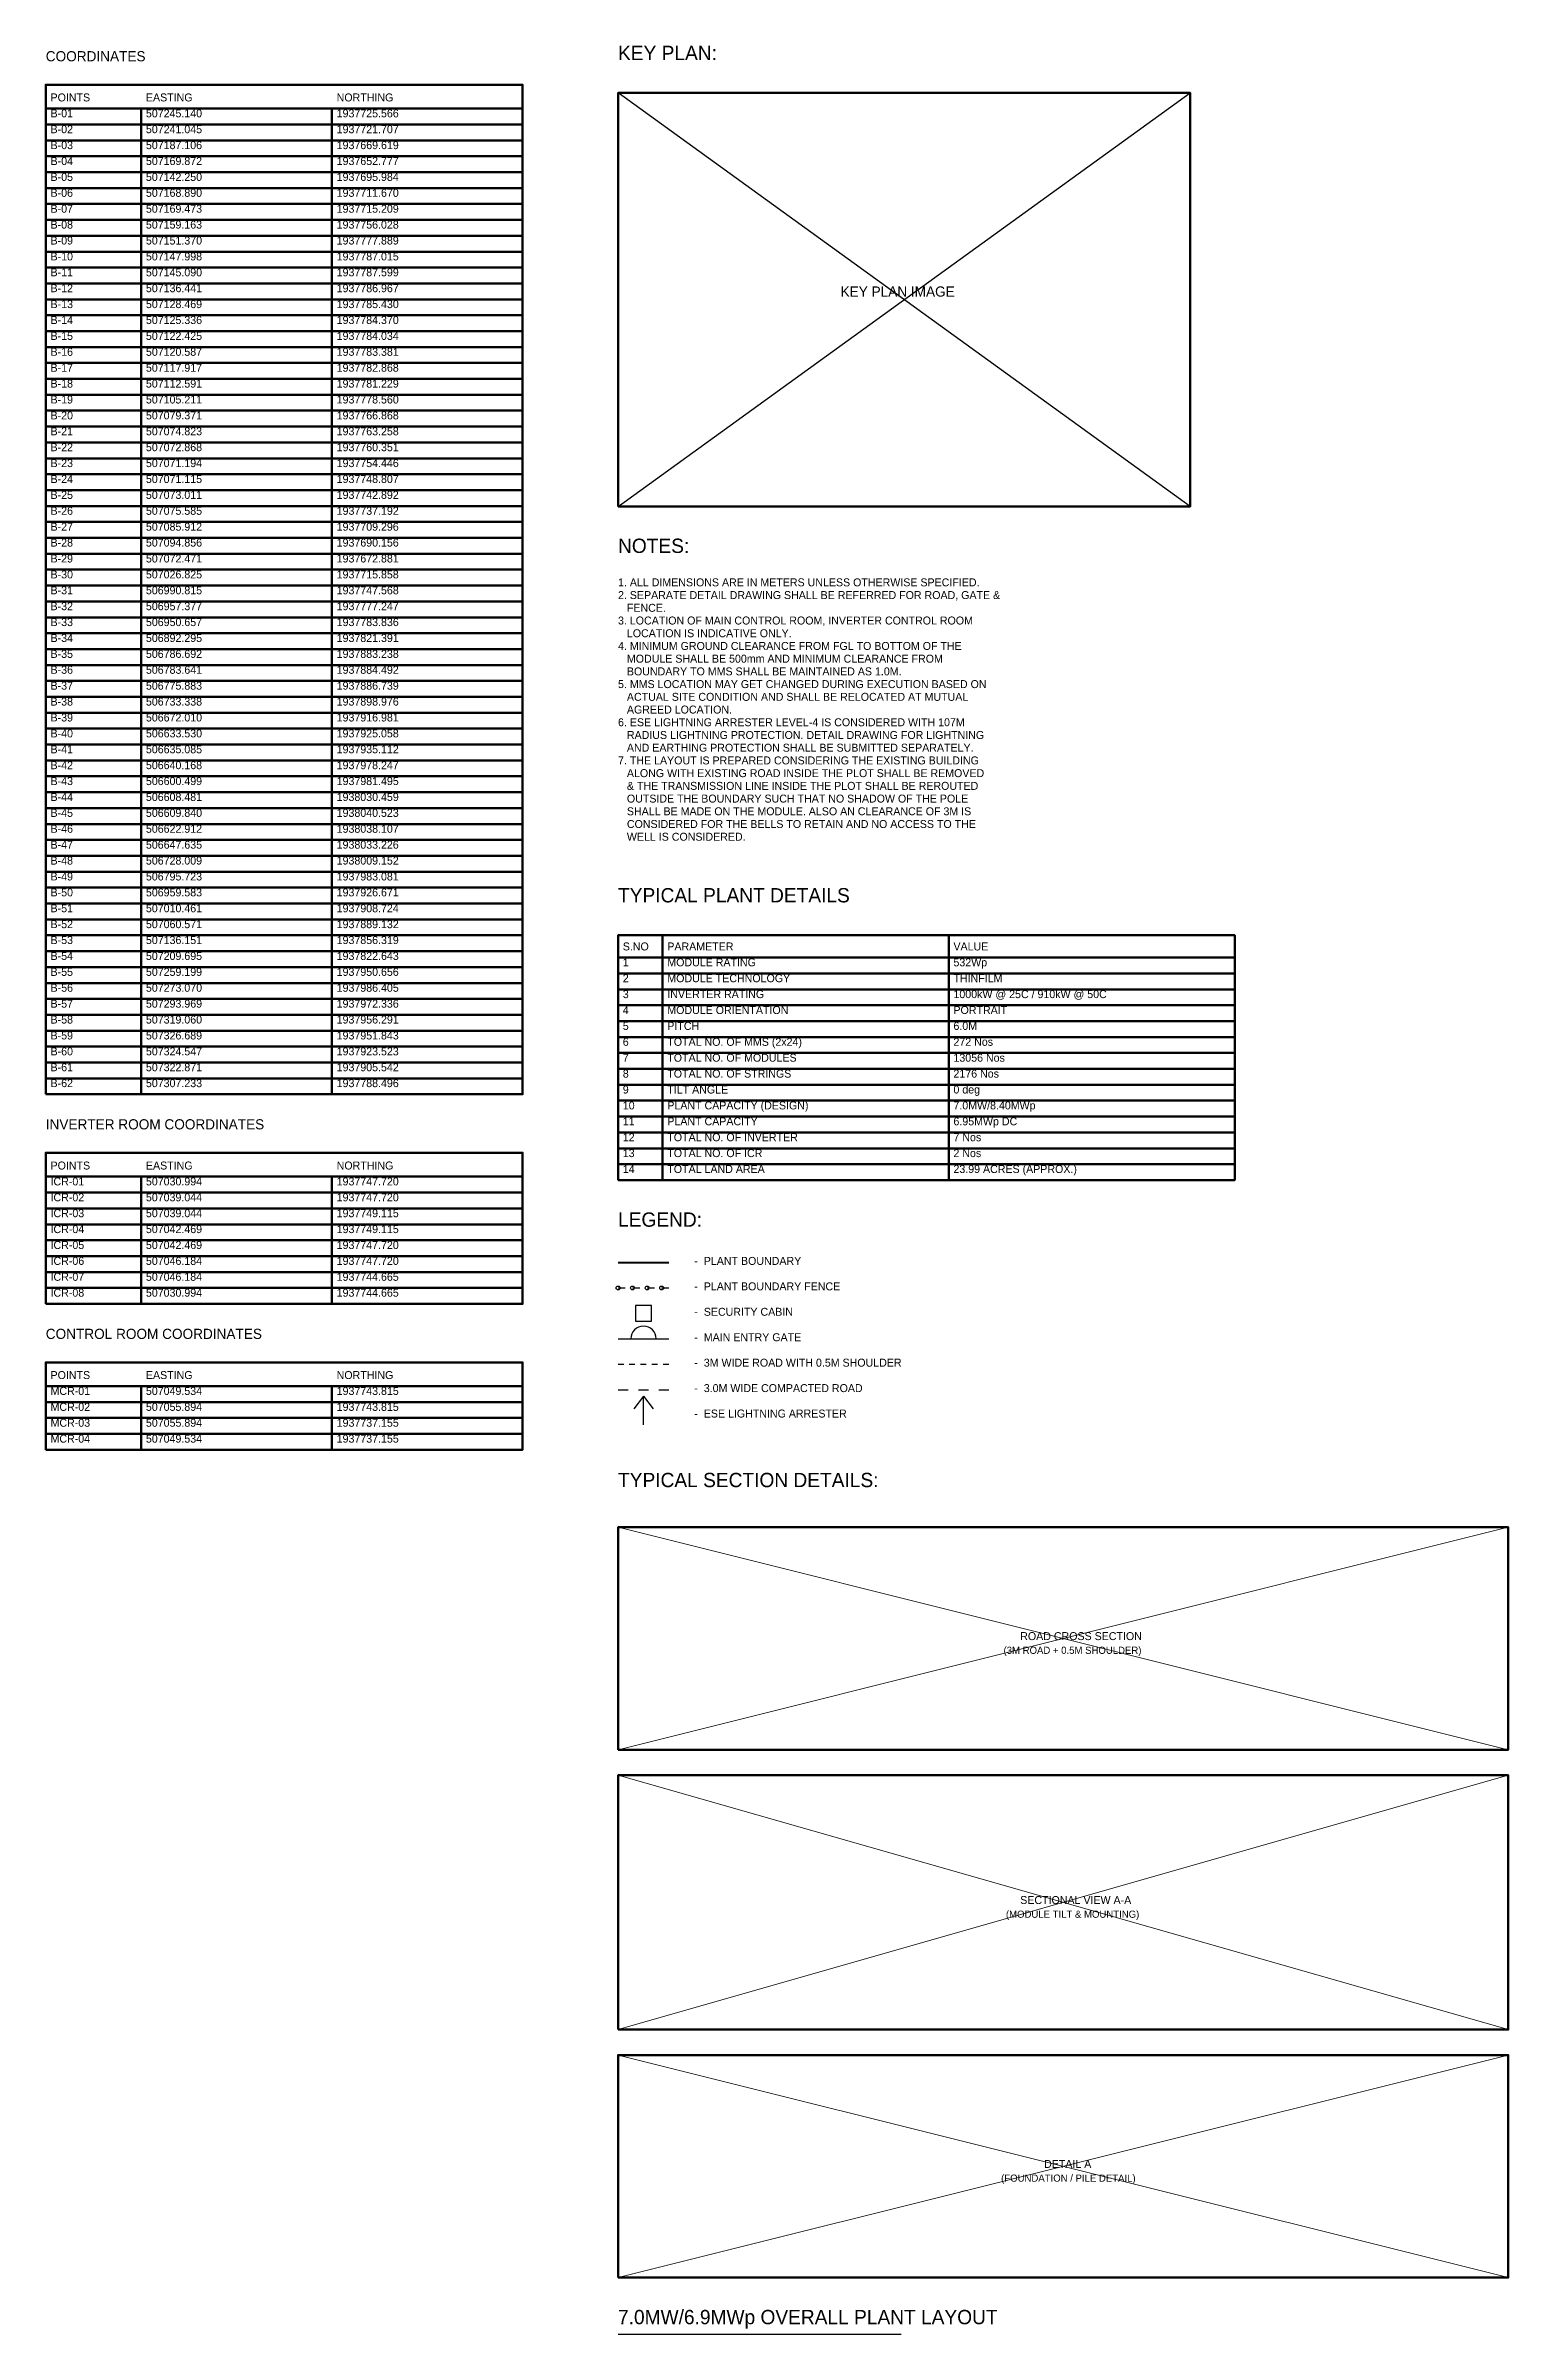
# Model space of a CAD drawing. Header units: metres. Extents: x 506600 to 507847, y 1937327 to 1938046.
# Drawn here: x 507387 to 507847, y 1937327 to 1938046 of the extents above; entities that cross this region are included whole.
import ezdxf
from ezdxf.enums import TextEntityAlignment as Align

# ---------------------------------------------------------------- set-up
doc = ezdxf.new("R2010")
doc.units = ezdxf.units.M
for name, color, linetype in [('BOUNDARY', 7, 'Continuous'), ('ENTRY_GATE', 6, 'Continuous'), ('FENCE', 30, 'Continuous'), ('LIGHTNING_ARRESTER', 3, 'Continuous'), ('ROADS', 2, 'Continuous'), ('SECURITY_CABIN', 4, 'Continuous'), ('SERVICE_ROAD', 1, 'Continuous'), ('TITLE_BLOCK', 7, 'Continuous')]:
    doc.layers.add(name, color=color, linetype=linetype)

msp = doc.modelspace()

# ---------------------------------------------------------------- texts
at = {"layer": 'TITLE_BLOCK'}
for s, height, p in [('COORDINATES', 3.2, (507386.69, 1938040.52)), ('KEY PLAN:', 4.5, (507566.69, 1938040.52)), ('POINTS', 2.5, (507388.19, 1938028.12)), ('EASTING', 2.5, (507418.19, 1938028.12)), ('NORTHING', 2.5, (507478.19, 1938028.12)), ('B-01', 2.5, (507388.19, 1938023.12)), ('507245.140', 2.5, (507418.19, 1938023.12)), ('1937725.566', 2.5, (507478.19, 1938023.12)), ('B-02', 2.5, (507388.19, 1938018.12)), ('B-03', 2.5, (507388.19, 1938013.12)), ('507241.045', 2.5, (507418.19, 1938018.12)), ('507187.106', 2.5, (507418.19, 1938013.12)), ('1937721.707', 2.5, (507478.19, 1938018.12)), ('1937669.619', 2.5, (507478.19, 1938013.12)), ('B-04', 2.5, (507388.19, 1938008.12)), ('507169.872', 2.5, (507418.19, 1938008.12)), ('1937652.777', 2.5, (507478.19, 1938008.12)), ('B-05', 2.5, (507388.19, 1938003.12)), ('B-06', 2.5, (507388.19, 1937998.12)), ('507142.250', 2.5, (507418.19, 1938003.12)), ('507168.890', 2.5, (507418.19, 1937998.12)), ('1937695.984', 2.5, (507478.19, 1938003.12)), ('1937711.670', 2.5, (507478.19, 1937998.12)), ('B-07', 2.5, (507388.19, 1937993.12)), ('507169.473', 2.5, (507418.19, 1937993.12)), ('1937715.209', 2.5, (507478.19, 1937993.12)), ('B-08', 2.5, (507388.19, 1937988.12)), ('507159.163', 2.5, (507418.19, 1937988.12)), ('1937756.028', 2.5, (507478.19, 1937988.12)), ('B-09', 2.5, (507388.19, 1937983.12)), ('B-10', 2.5, (507388.19, 1937978.12)), ('507151.370', 2.5, (507418.19, 1937983.12)), ('507147.998', 2.5, (507418.19, 1937978.12)), ('1937777.889', 2.5, (507478.19, 1937983.12)), ('1937787.015', 2.5, (507478.19, 1937978.12)), ('B-11', 2.5, (507388.19, 1937973.12)), ('507145.090', 2.5, (507418.19, 1937973.12)), ('1937787.599', 2.5, (507478.19, 1937973.12)), ('B-12', 2.5, (507388.19, 1937968.12)), ('B-13', 2.5, (507388.19, 1937963.12)), ('507136.441', 2.5, (507418.19, 1937968.12)), ('507128.469', 2.5, (507418.19, 1937963.12)), ('1937786.967', 2.5, (507478.19, 1937968.12)), ('1937785.430', 2.5, (507478.19, 1937963.12)), ('KEY PLAN IMAGE', 3.2, (507636.69, 1937966.52)), ('B-14', 2.5, (507388.19, 1937958.12)), ('507125.336', 2.5, (507418.19, 1937958.12)), ('1937784.370', 2.5, (507478.19, 1937958.12)), ('B-15', 2.5, (507388.19, 1937953.12)), ('B-16', 2.5, (507388.19, 1937948.12)), ('507122.425', 2.5, (507418.19, 1937953.12)), ('507120.587', 2.5, (507418.19, 1937948.12)), ('1937784.034', 2.5, (507478.19, 1937953.12)), ('1937783.381', 2.5, (507478.19, 1937948.12)), ('B-17', 2.5, (507388.19, 1937943.12)), ('507117.917', 2.5, (507418.19, 1937943.12)), ('1937782.868', 2.5, (507478.19, 1937943.12)), ('B-18', 2.5, (507388.19, 1937938.12)), ('B-19', 2.5, (507388.19, 1937933.12)), ('507112.591', 2.5, (507418.19, 1937938.12)), ('507105.211', 2.5, (507418.19, 1937933.12)), ('1937781.229', 2.5, (507478.19, 1937938.12)), ('1937778.560', 2.5, (507478.19, 1937933.12)), ('B-20', 2.5, (507388.19, 1937928.12)), ('507079.371', 2.5, (507418.19, 1937928.12)), ('1937766.868', 2.5, (507478.19, 1937928.12)), ('B-21', 2.5, (507388.19, 1937923.12)), ('507074.823', 2.5, (507418.19, 1937923.12)), ('1937763.258', 2.5, (507478.19, 1937923.12)), ('B-22', 2.5, (507388.19, 1937918.12)), ('B-23', 2.5, (507388.19, 1937913.12)), ('507072.868', 2.5, (507418.19, 1937918.12)), ('507071.194', 2.5, (507418.19, 1937913.12)), ('1937760.351', 2.5, (507478.19, 1937918.12)), ('1937754.446', 2.5, (507478.19, 1937913.12)), ('B-24', 2.5, (507388.19, 1937908.12)), ('507071.115', 2.5, (507418.19, 1937908.12)), ('1937748.807', 2.5, (507478.19, 1937908.12)), ('B-25', 2.5, (507388.19, 1937903.12)), ('B-26', 2.5, (507388.19, 1937898.12)), ('507073.011', 2.5, (507418.19, 1937903.12)), ('507075.585', 2.5, (507418.19, 1937898.12)), ('1937742.892', 2.5, (507478.19, 1937903.12)), ('1937737.192', 2.5, (507478.19, 1937898.12)), ('B-27', 2.5, (507388.19, 1937893.12)), ('507085.912', 2.5, (507418.19, 1937893.12)), ('1937709.296', 2.5, (507478.19, 1937893.12)), ('B-28', 2.5, (507388.19, 1937888.12)), ('B-29', 2.5, (507388.19, 1937883.12)), ('507094.856', 2.5, (507418.19, 1937888.12)), ('507072.471', 2.5, (507418.19, 1937883.12)), ('1937690.156', 2.5, (507478.19, 1937888.12)), ('1937672.881', 2.5, (507478.19, 1937883.12)), ('NOTES:', 4.5, (507566.69, 1937885.52)), ('B-30', 2.5, (507388.19, 1937878.12)), ('507026.825', 2.5, (507418.19, 1937878.12)), ('1937715.858', 2.5, (507478.19, 1937878.12)), ('1. ALL DIMENSIONS ARE IN METERS UNLESS OTHERWISE SPECIFIED.', 2.5, (507566.69, 1937875.62)), ('B-31', 2.5, (507388.19, 1937873.12)), ('506990.815', 2.5, (507418.19, 1937873.12)), ('1937747.568', 2.5, (507478.19, 1937873.12)), ('2. SEPARATE DETAIL DRAWING SHALL BE REFERRED FOR ROAD, GATE &', 2.5, (507566.69, 1937871.62)), ('B-32', 2.5, (507388.19, 1937868.12)), ('B-33', 2.5, (507388.19, 1937863.12)), ('506957.377', 2.5, (507418.19, 1937868.12)), ('506950.657', 2.5, (507418.19, 1937863.12)), ('1937777.247', 2.5, (507478.19, 1937868.12)), ('1937783.836', 2.5, (507478.19, 1937863.12)), ('3. LOCATION OF MAIN CONTROL ROOM, INVERTER CONTROL ROOM', 2.5, (507566.69, 1937863.62)), ('   FENCE.', 2.5, (507566.69, 1937867.62)), ('B-34', 2.5, (507388.19, 1937858.12)), ('506892.295', 2.5, (507418.19, 1937858.12)), ('1937821.391', 2.5, (507478.19, 1937858.12)), ('4. MINIMUM GROUND CLEARANCE FROM FGL TO BOTTOM OF THE', 2.5, (507566.69, 1937855.62)), ('   LOCATION IS INDICATIVE ONLY.', 2.5, (507566.69, 1937859.62)), ('B-35', 2.5, (507388.19, 1937853.12)), ('B-36', 2.5, (507388.19, 1937848.12)), ('506786.692', 2.5, (507418.19, 1937853.12)), ('506783.641', 2.5, (507418.19, 1937848.12)), ('1937883.238', 2.5, (507478.19, 1937853.12)), ('1937884.492', 2.5, (507478.19, 1937848.12)), ('   MODULE SHALL BE 500mm AND MINIMUM CLEARANCE FROM', 2.5, (507566.69, 1937851.62)), ('   BOUNDARY TO MMS SHALL BE MAINTAINED AS 1.0M.', 2.5, (507566.69, 1937847.62)), ('B-37', 2.5, (507388.19, 1937843.12)), ('506775.883', 2.5, (507418.19, 1937843.12)), ('1937886.739', 2.5, (507478.19, 1937843.12)), ('5. MMS LOCATION MAY GET CHANGED DURING EXECUTION BASED ON', 2.5, (507566.69, 1937843.62)), ('   ACTUAL SITE CONDITION AND SHALL BE RELOCATED AT MUTUAL', 2.5, (507566.69, 1937839.62)), ('B-38', 2.5, (507388.19, 1937838.12)), ('B-39', 2.5, (507388.19, 1937833.12)), ('506733.338', 2.5, (507418.19, 1937838.12)), ('506672.010', 2.5, (507418.19, 1937833.12)), ('1937898.976', 2.5, (507478.19, 1937838.12)), ('1937916.981', 2.5, (507478.19, 1937833.12)), ('   AGREED LOCATION.', 2.5, (507566.69, 1937835.62)), ('B-40', 2.5, (507388.19, 1937828.12)), ('506633.530', 2.5, (507418.19, 1937828.12)), ('1937925.058', 2.5, (507478.19, 1937828.12)), ('6. ESE LIGHTNING ARRESTER LEVEL-4 IS CONSIDERED WITH 107M', 2.5, (507566.69, 1937831.62)), ('   RADIUS LIGHTNING PROTECTION. DETAIL DRAWING FOR LIGHTNING', 2.5, (507566.69, 1937827.62)), ('B-41', 2.5, (507388.19, 1937823.12)), ('B-42', 2.5, (507388.19, 1937818.12)), ('506635.085', 2.5, (507418.19, 1937823.12)), ('506640.168', 2.5, (507418.19, 1937818.12)), ('1937935.112', 2.5, (507478.19, 1937823.12)), ('1937978.247', 2.5, (507478.19, 1937818.12)), ('7. THE LAYOUT IS PREPARED CONSIDERING THE EXISTING BUILDING', 2.5, (507566.69, 1937819.62)), ('   AND EARTHING PROTECTION SHALL BE SUBMITTED SEPARATELY.', 2.5, (507566.69, 1937823.62)), ('B-43', 2.5, (507388.19, 1937813.12)), ('506600.499', 2.5, (507418.19, 1937813.12)), ('1937981.495', 2.5, (507478.19, 1937813.12)), ('   ALONG WITH EXISTING ROAD INSIDE THE PLOT SHALL BE REMOVED', 2.5, (507566.69, 1937815.62)), ('   & THE TRANSMISSION LINE INSIDE THE PLOT SHALL BE REROUTED', 2.5, (507566.69, 1937811.62)), ('B-44', 2.5, (507388.19, 1937808.12)), ('506608.481', 2.5, (507418.19, 1937808.12)), ('1938030.459', 2.5, (507478.19, 1937808.12)), ('   OUTSIDE THE BOUNDARY SUCH THAT NO SHADOW OF THE POLE', 2.5, (507566.69, 1937807.62)), ('   SHALL BE MADE ON THE MODULE. ALSO AN CLEARANCE OF 3M IS', 2.5, (507566.69, 1937803.62)), ('B-45', 2.5, (507388.19, 1937803.12)), ('B-46', 2.5, (507388.19, 1937798.12)), ('506609.840', 2.5, (507418.19, 1937803.12)), ('506622.912', 2.5, (507418.19, 1937798.12)), ('1938040.523', 2.5, (507478.19, 1937803.12)), ('1938038.107', 2.5, (507478.19, 1937798.12)), ('   CONSIDERED FOR THE BELLS TO RETAIN AND NO ACCESS TO THE', 2.5, (507566.69, 1937799.62)), ('B-47', 2.5, (507388.19, 1937793.12)), ('506647.635', 2.5, (507418.19, 1937793.12)), ('1938033.226', 2.5, (507478.19, 1937793.12)), ('   WELL IS CONSIDERED.', 2.5, (507566.69, 1937795.62)), ('B-48', 2.5, (507388.19, 1937788.12)), ('B-49', 2.5, (507388.19, 1937783.12)), ('506728.009', 2.5, (507418.19, 1937788.12)), ('506795.723', 2.5, (507418.19, 1937783.12)), ('1938009.152', 2.5, (507478.19, 1937788.12)), ('1937983.081', 2.5, (507478.19, 1937783.12)), ('B-50', 2.5, (507388.19, 1937778.12)), ('506959.583', 2.5, (507418.19, 1937778.12)), ('1937926.671', 2.5, (507478.19, 1937778.12)), ('TYPICAL PLANT DETAILS', 4.5, (507566.69, 1937775.62)), ('B-51', 2.5, (507388.19, 1937773.12)), ('B-52', 2.5, (507388.19, 1937768.12)), ('507010.461', 2.5, (507418.19, 1937773.12)), ('507060.571', 2.5, (507418.19, 1937768.12)), ('1937908.724', 2.5, (507478.19, 1937773.12)), ('1937889.132', 2.5, (507478.19, 1937768.12)), ('B-53', 2.5, (507388.19, 1937763.12)), ('507136.151', 2.5, (507418.19, 1937763.12)), ('1937856.319', 2.5, (507478.19, 1937763.12)), ('S.NO', 2.5, (507568.19, 1937761.12)), ('PARAMETER', 2.5, (507582.19, 1937761.12)), ('VALUE', 2.5, (507672.19, 1937761.12)), ('B-54', 2.5, (507388.19, 1937758.12)), ('B-55', 2.5, (507388.19, 1937753.12)), ('507209.695', 2.5, (507418.19, 1937758.12)), ('507259.199', 2.5, (507418.19, 1937753.12)), ('1937822.643', 2.5, (507478.19, 1937758.12)), ('1937950.656', 2.5, (507478.19, 1937753.12)), ('1', 2.5, (507568.19, 1937756.12)), ('MODULE RATING', 2.5, (507582.19, 1937756.12)), ('532Wp', 2.5, (507672.19, 1937756.12)), ('B-56', 2.5, (507388.19, 1937748.12)), ('507273.070', 2.5, (507418.19, 1937748.12)), ('1937986.405', 2.5, (507478.19, 1937748.12)), ('3', 2.5, (507568.19, 1937746.12)), ('2', 2.5, (507568.19, 1937751.12)), ('MODULE TECHNOLOGY', 2.5, (507582.19, 1937751.12)), ('INVERTER RATING', 2.5, (507582.19, 1937746.12)), ('THINFILM', 2.5, (507672.19, 1937751.12)), ('1000kW @ 25C / 910kW @ 50C', 2.5, (507672.19, 1937746.12)), ('B-57', 2.5, (507388.19, 1937743.12)), ('507293.969', 2.5, (507418.19, 1937743.12)), ('1937972.336', 2.5, (507478.19, 1937743.12)), ('4', 2.5, (507568.19, 1937741.12)), ('MODULE ORIENTATION', 2.5, (507582.19, 1937741.12)), ('PORTRAIT', 2.5, (507672.19, 1937741.12)), ('B-58', 2.5, (507388.19, 1937738.12)), ('B-59', 2.5, (507388.19, 1937733.12)), ('507319.060', 2.5, (507418.19, 1937738.12)), ('507326.689', 2.5, (507418.19, 1937733.12)), ('1937956.291', 2.5, (507478.19, 1937738.12)), ('1937951.843', 2.5, (507478.19, 1937733.12)), ('5', 2.5, (507568.19, 1937736.12)), ('PITCH', 2.5, (507582.19, 1937736.12)), ('6.0M', 2.5, (507672.19, 1937736.12)), ('B-60', 2.5, (507388.19, 1937728.12)), ('507324.547', 2.5, (507418.19, 1937728.12)), ('1937923.523', 2.5, (507478.19, 1937728.12)), ('6', 2.5, (507568.19, 1937731.12)), ('7', 2.5, (507568.19, 1937726.12)), ('TOTAL NO. OF MMS (2x24)', 2.5, (507582.19, 1937731.12)), ('TOTAL NO. OF MODULES', 2.5, (507582.19, 1937726.12)), ('272 Nos', 2.5, (507672.19, 1937731.12)), ('13056 Nos', 2.5, (507672.19, 1937726.12)), ('B-61', 2.5, (507388.19, 1937723.12)), ('B-62', 2.5, (507388.19, 1937718.12)), ('507322.871', 2.5, (507418.19, 1937723.12)), ('507307.233', 2.5, (507418.19, 1937718.12)), ('1937905.542', 2.5, (507478.19, 1937723.12)), ('1937788.496', 2.5, (507478.19, 1937718.12)), ('8', 2.5, (507568.19, 1937721.12)), ('TOTAL NO. OF STRINGS', 2.5, (507582.19, 1937721.12)), ('2176 Nos', 2.5, (507672.19, 1937721.12)), ('9', 2.5, (507568.19, 1937716.12)), ('10', 2.5, (507568.19, 1937711.12)), ('TILT ANGLE', 2.5, (507582.19, 1937716.12)), ('PLANT CAPACITY (DESIGN)', 2.5, (507582.19, 1937711.12)), ('0 deg', 2.5, (507672.19, 1937716.12)), ('7.0MW/8.40MWp', 2.5, (507672.19, 1937711.12)), ('INVERTER ROOM COORDINATES', 3.2, (507386.69, 1937704.62)), ('11', 2.5, (507568.19, 1937706.12)), ('PLANT CAPACITY', 2.5, (507582.19, 1937706.12)), ('6.95MWp DC', 2.5, (507672.19, 1937706.12)), ('12', 2.5, (507568.19, 1937701.12)), ('13', 2.5, (507568.19, 1937696.12)), ('TOTAL NO. OF INVERTER', 2.5, (507582.19, 1937701.12)), ('TOTAL NO. OF ICR', 2.5, (507582.19, 1937696.12)), ('7 Nos', 2.5, (507672.19, 1937701.12)), ('2 Nos', 2.5, (507672.19, 1937696.12)), ('POINTS', 2.5, (507388.19, 1937692.22)), ('EASTING', 2.5, (507418.19, 1937692.22)), ('NORTHING', 2.5, (507478.19, 1937692.22)), ('14', 2.5, (507568.19, 1937691.12)), ('TOTAL LAND AREA', 2.5, (507582.19, 1937691.12)), ('23.99 ACRES (APPROX.)', 2.5, (507672.19, 1937691.12)), ('ICR-01', 2.5, (507388.19, 1937687.22)), ('ICR-02', 2.5, (507388.19, 1937682.22)), ('507030.994', 2.5, (507418.19, 1937687.22)), ('507039.044', 2.5, (507418.19, 1937682.22)), ('1937747.720', 2.5, (507478.19, 1937687.22)), ('1937747.720', 2.5, (507478.19, 1937682.22)), ('ICR-03', 2.5, (507388.19, 1937677.22)), ('507039.044', 2.5, (507418.19, 1937677.22)), ('1937749.115', 2.5, (507478.19, 1937677.22)), ('LEGEND:', 4.5, (507566.69, 1937673.62)), ('ICR-04', 2.5, (507388.19, 1937672.22)), ('ICR-05', 2.5, (507388.19, 1937667.22)), ('507042.469', 2.5, (507418.19, 1937672.22)), ('507042.469', 2.5, (507418.19, 1937667.22)), ('1937749.115', 2.5, (507478.19, 1937672.22)), ('1937747.720', 2.5, (507478.19, 1937667.22)), ('ICR-06', 2.5, (507388.19, 1937662.22)), ('507046.184', 2.5, (507418.19, 1937662.22)), ('1937747.720', 2.5, (507478.19, 1937662.22)), ('-  PLANT BOUNDARY', 2.5, (507590.69, 1937662.22)), ('ICR-07', 2.5, (507388.19, 1937657.22)), ('ICR-08', 2.5, (507388.19, 1937652.22)), ('507046.184', 2.5, (507418.19, 1937657.22)), ('507030.994', 2.5, (507418.19, 1937652.22)), ('1937744.665', 2.5, (507478.19, 1937657.22)), ('1937744.665', 2.5, (507478.19, 1937652.22)), ('-  PLANT BOUNDARY FENCE', 2.5, (507590.69, 1937654.22)), ('-  SECURITY CABIN', 2.5, (507590.69, 1937646.22)), ('CONTROL ROOM COORDINATES', 3.2, (507386.69, 1937638.72)), ('-  MAIN ENTRY GATE', 2.5, (507590.69, 1937638.22)), ('POINTS', 2.5, (507388.19, 1937626.32)), ('EASTING', 2.5, (507418.19, 1937626.32)), ('NORTHING', 2.5, (507478.19, 1937626.32)), ('-  3M WIDE ROAD WITH 0.5M SHOULDER', 2.5, (507590.69, 1937630.22)), ('MCR-01', 2.5, (507388.19, 1937621.32)), ('MCR-02', 2.5, (507388.19, 1937616.32)), ('507049.534', 2.5, (507418.19, 1937621.32)), ('507055.894', 2.5, (507418.19, 1937616.32)), ('1937743.815', 2.5, (507478.19, 1937621.32)), ('1937743.815', 2.5, (507478.19, 1937616.32)), ('-  3.0M WIDE COMPACTED ROAD', 2.5, (507590.69, 1937622.22)), ('MCR-03', 2.5, (507388.19, 1937611.32)), ('507055.894', 2.5, (507418.19, 1937611.32)), ('1937737.155', 2.5, (507478.19, 1937611.32)), ('-  ESE LIGHTNING ARRESTER', 2.5, (507590.69, 1937614.22)), ('MCR-04', 2.5, (507388.19, 1937606.32)), ('507049.534', 2.5, (507418.19, 1937606.32)), ('1937737.155', 2.5, (507478.19, 1937606.32)), ('TYPICAL SECTION DETAILS:', 4.5, (507566.69, 1937591.72)), ('(3M ROAD + 0.5M SHOULDER)', 2.25, (507687.94, 1937539.97)), ('ROAD CROSS SECTION', 2.5, (507693.19, 1937544.22)), ('SECTIONAL VIEW A-A', 2.5, (507693.19, 1937461.22)), ('(MODULE TILT & MOUNTING)', 2.25, (507688.69, 1937456.97)), ('(FOUNDATION / PILE DETAIL)', 2.25, (507687.19, 1937373.97)), ('DETAIL A', 2.5, (507700.69, 1937378.22)), ('7.0MW/6.9MWp OVERALL PLANT LAYOUT', 4.5, (507566.69, 1937328.47))]:
    msp.add_text(s, height=height, dxfattribs=at).set_placement(p, align=Align.BOTTOM_LEFT)

# ---------------------------------------------------------------- linework, layer by layer
at = {"layer": 'BOUNDARY', "lineweight": 40}
msp.add_line((507566.69, 1937663.72), (507582.69, 1937663.72), dxfattribs=at)
at = {"layer": 'ENTRY_GATE', "lineweight": 30}
msp.add_line((507566.69, 1937639.72), (507582.69, 1937639.72), dxfattribs=at)
at = {"layer": 'ENTRY_GATE'}
msp.add_arc((507574.69, 1937639.72), 4, 0, 180, dxfattribs=at)
at = {"layer": 'FENCE', "lineweight": 30}
for p, q in [((507566.69, 1937655.72), (507568.97, 1937655.72)), ((507571.26, 1937655.72), (507573.55, 1937655.72)), ((507575.83, 1937655.72), (507578.12, 1937655.72)), ((507580.4, 1937655.72), (507582.69, 1937655.72))]:
    msp.add_line(p, q, dxfattribs=at)
at = {"layer": 'FENCE'}
for centre in [(507566.69, 1937655.72), (507571.26, 1937655.72), (507575.83, 1937655.72), (507580.4, 1937655.72)]:
    msp.add_circle(centre, 0.6, dxfattribs=at)
at = {"layer": 'LIGHTNING_ARRESTER', "lineweight": 30}
for p, q in [((507574.69, 1937621.72), (507571.69, 1937617.72)), ((507574.69, 1937612.72), (507574.69, 1937621.72)), ((507574.69, 1937621.72), (507577.69, 1937617.72))]:
    msp.add_line(p, q, dxfattribs=at)
at = {"layer": 'ROADS', "lineweight": 30}
for p, q in [((507566.69, 1937623.72), (507569.89, 1937623.72)), ((507573.09, 1937623.72), (507576.29, 1937623.72)), ((507579.49, 1937623.72), (507582.69, 1937623.72))]:
    msp.add_line(p, q, dxfattribs=at)
at = {"layer": 'SECURITY_CABIN', "lineweight": 30}
msp.add_lwpolyline([(507572.19, 1937645.22), (507577.19, 1937645.22), (507577.19, 1937650.22), (507572.19, 1937650.22)], close=True, dxfattribs=at)
at = {"layer": 'SERVICE_ROAD', "lineweight": 30}
for p, q in [((507566.69, 1937631.72), (507568.47, 1937631.72)), ((507570.24, 1937631.72), (507572.02, 1937631.72)), ((507573.8, 1937631.72), (507575.58, 1937631.72)), ((507577.36, 1937631.72), (507579.13, 1937631.72)), ((507580.91, 1937631.72), (507582.69, 1937631.72))]:
    msp.add_line(p, q, dxfattribs=at)
at = {"layer": 'TITLE_BLOCK', "lineweight": 25}
for p, q in [((507566.69, 1937901.52), (507746.69, 1938031.52)), ((507746.69, 1937901.52), (507566.69, 1938031.52))]:
    msp.add_line(p, q, dxfattribs=at)
at = {"layer": 'TITLE_BLOCK', "lineweight": 50}
for p, q in [((507416.69, 1938026.62), (507416.69, 1938021.62)), ((507476.69, 1938026.62), (507476.69, 1938021.62)), ((507416.69, 1938021.62), (507416.69, 1938016.62)), ((507416.69, 1938016.62), (507416.69, 1938011.62)), ((507476.69, 1938021.62), (507476.69, 1938016.62)), ((507476.69, 1938016.62), (507476.69, 1938011.62)), ((507416.69, 1938011.62), (507416.69, 1938006.62)), ((507476.69, 1938011.62), (507476.69, 1938006.62)), ((507416.69, 1938006.62), (507416.69, 1938001.62)), ((507416.69, 1938001.62), (507416.69, 1937996.62)), ((507476.69, 1938006.62), (507476.69, 1938001.62)), ((507476.69, 1938001.62), (507476.69, 1937996.62)), ((507416.69, 1937996.62), (507416.69, 1937991.62)), ((507476.69, 1937996.62), (507476.69, 1937991.62)), ((507416.69, 1937991.62), (507416.69, 1937986.62)), ((507416.69, 1937986.62), (507416.69, 1937981.62)), ((507476.69, 1937991.62), (507476.69, 1937986.62)), ((507476.69, 1937986.62), (507476.69, 1937981.62)), ((507416.69, 1937981.62), (507416.69, 1937976.62)), ((507476.69, 1937981.62), (507476.69, 1937976.62)), ((507416.69, 1937976.62), (507416.69, 1937971.62)), ((507476.69, 1937976.62), (507476.69, 1937971.62)), ((507416.69, 1937971.62), (507416.69, 1937966.62)), ((507416.69, 1937966.62), (507416.69, 1937961.62)), ((507476.69, 1937971.62), (507476.69, 1937966.62)), ((507476.69, 1937966.62), (507476.69, 1937961.62)), ((507416.69, 1937961.62), (507416.69, 1937956.62)), ((507476.69, 1937961.62), (507476.69, 1937956.62)), ((507416.69, 1937956.62), (507416.69, 1937951.62)), ((507416.69, 1937951.62), (507416.69, 1937946.62)), ((507476.69, 1937956.62), (507476.69, 1937951.62)), ((507476.69, 1937951.62), (507476.69, 1937946.62)), ((507416.69, 1937946.62), (507416.69, 1937941.62)), ((507476.69, 1937946.62), (507476.69, 1937941.62)), ((507416.69, 1937941.62), (507416.69, 1937936.62)), ((507416.69, 1937936.62), (507416.69, 1937931.62)), ((507476.69, 1937941.62), (507476.69, 1937936.62)), ((507476.69, 1937936.62), (507476.69, 1937931.62)), ((507416.69, 1937931.62), (507416.69, 1937926.62)), ((507476.69, 1937931.62), (507476.69, 1937926.62)), ((507416.69, 1937926.62), (507416.69, 1937921.62)), ((507476.69, 1937926.62), (507476.69, 1937921.62)), ((507416.69, 1937921.62), (507416.69, 1937916.62)), ((507416.69, 1937916.62), (507416.69, 1937911.62)), ((507476.69, 1937921.62), (507476.69, 1937916.62)), ((507476.69, 1937916.62), (507476.69, 1937911.62)), ((507416.69, 1937911.62), (507416.69, 1937906.62)), ((507476.69, 1937911.62), (507476.69, 1937906.62)), ((507416.69, 1937906.62), (507416.69, 1937901.62)), ((507416.69, 1937901.62), (507416.69, 1937896.62)), ((507476.69, 1937906.62), (507476.69, 1937901.62)), ((507476.69, 1937901.62), (507476.69, 1937896.62)), ((507416.69, 1937896.62), (507416.69, 1937891.62)), ((507476.69, 1937896.62), (507476.69, 1937891.62)), ((507416.69, 1937891.62), (507416.69, 1937886.62)), ((507416.69, 1937886.62), (507416.69, 1937881.62)), ((507476.69, 1937891.62), (507476.69, 1937886.62)), ((507476.69, 1937886.62), (507476.69, 1937881.62)), ((507416.69, 1937881.62), (507416.69, 1937876.62)), ((507476.69, 1937881.62), (507476.69, 1937876.62)), ((507416.69, 1937876.62), (507416.69, 1937871.62)), ((507416.69, 1937871.62), (507416.69, 1937866.62)), ((507476.69, 1937876.62), (507476.69, 1937871.62)), ((507476.69, 1937871.62), (507476.69, 1937866.62)), ((507416.69, 1937866.62), (507416.69, 1937861.62)), ((507476.69, 1937866.62), (507476.69, 1937861.62)), ((507416.69, 1937861.62), (507416.69, 1937856.62)), ((507476.69, 1937861.62), (507476.69, 1937856.62)), ((507416.69, 1937856.62), (507416.69, 1937851.62)), ((507416.69, 1937851.62), (507416.69, 1937846.62)), ((507476.69, 1937856.62), (507476.69, 1937851.62)), ((507476.69, 1937851.62), (507476.69, 1937846.62)), ((507416.69, 1937846.62), (507416.69, 1937841.62)), ((507476.69, 1937846.62), (507476.69, 1937841.62)), ((507416.69, 1937841.62), (507416.69, 1937836.62)), ((507416.69, 1937836.62), (507416.69, 1937831.62)), ((507476.69, 1937841.62), (507476.69, 1937836.62)), ((507476.69, 1937836.62), (507476.69, 1937831.62)), ((507416.69, 1937831.62), (507416.69, 1937826.62)), ((507476.69, 1937831.62), (507476.69, 1937826.62)), ((507416.69, 1937826.62), (507416.69, 1937821.62)), ((507416.69, 1937821.62), (507416.69, 1937816.62)), ((507476.69, 1937826.62), (507476.69, 1937821.62)), ((507476.69, 1937821.62), (507476.69, 1937816.62)), ((507416.69, 1937816.62), (507416.69, 1937811.62)), ((507476.69, 1937816.62), (507476.69, 1937811.62)), ((507416.69, 1937811.62), (507416.69, 1937806.62)), ((507476.69, 1937811.62), (507476.69, 1937806.62)), ((507416.69, 1937806.62), (507416.69, 1937801.62)), ((507416.69, 1937801.62), (507416.69, 1937796.62)), ((507476.69, 1937806.62), (507476.69, 1937801.62)), ((507476.69, 1937801.62), (507476.69, 1937796.62)), ((507416.69, 1937796.62), (507416.69, 1937791.62)), ((507476.69, 1937796.62), (507476.69, 1937791.62)), ((507416.69, 1937791.62), (507416.69, 1937786.62)), ((507416.69, 1937786.62), (507416.69, 1937781.62)), ((507476.69, 1937791.62), (507476.69, 1937786.62)), ((507476.69, 1937786.62), (507476.69, 1937781.62)), ((507416.69, 1937781.62), (507416.69, 1937776.62)), ((507476.69, 1937781.62), (507476.69, 1937776.62)), ((507416.69, 1937776.62), (507416.69, 1937771.62)), ((507416.69, 1937771.62), (507416.69, 1937766.62)), ((507476.69, 1937776.62), (507476.69, 1937771.62)), ((507476.69, 1937771.62), (507476.69, 1937766.62)), ((507416.69, 1937766.62), (507416.69, 1937761.62)), ((507476.69, 1937766.62), (507476.69, 1937761.62)), ((507580.69, 1937766.62), (507580.69, 1937759.62)), ((507670.69, 1937766.62), (507670.69, 1937759.62)), ((507416.69, 1937761.62), (507416.69, 1937756.62)), ((507416.69, 1937756.62), (507416.69, 1937751.62)), ((507476.69, 1937761.62), (507476.69, 1937756.62)), ((507476.69, 1937756.62), (507476.69, 1937751.62)), ((507580.69, 1937759.62), (507580.69, 1937754.62)), ((507670.69, 1937759.62), (507670.69, 1937754.62)), ((507416.69, 1937751.62), (507416.69, 1937746.62)), ((507476.69, 1937751.62), (507476.69, 1937746.62)), ((507580.69, 1937754.62), (507580.69, 1937749.62)), ((507580.69, 1937749.62), (507580.69, 1937744.62)), ((507670.69, 1937754.62), (507670.69, 1937749.62)), ((507670.69, 1937749.62), (507670.69, 1937744.62)), ((507416.69, 1937746.62), (507416.69, 1937741.62)), ((507476.69, 1937746.62), (507476.69, 1937741.62)), ((507580.69, 1937744.62), (507580.69, 1937739.62)), ((507670.69, 1937744.62), (507670.69, 1937739.62)), ((507416.69, 1937741.62), (507416.69, 1937736.62)), ((507416.69, 1937736.62), (507416.69, 1937731.62)), ((507476.69, 1937741.62), (507476.69, 1937736.62)), ((507476.69, 1937736.62), (507476.69, 1937731.62)), ((507580.69, 1937739.62), (507580.69, 1937734.62)), ((507670.69, 1937739.62), (507670.69, 1937734.62)), ((507416.69, 1937731.62), (507416.69, 1937726.62)), ((507476.69, 1937731.62), (507476.69, 1937726.62)), ((507580.69, 1937734.62), (507580.69, 1937729.62)), ((507580.69, 1937729.62), (507580.69, 1937724.62)), ((507670.69, 1937734.62), (507670.69, 1937729.62)), ((507670.69, 1937729.62), (507670.69, 1937724.62)), ((507416.69, 1937726.62), (507416.69, 1937721.62)), ((507416.69, 1937721.62), (507416.69, 1937716.62)), ((507476.69, 1937726.62), (507476.69, 1937721.62)), ((507476.69, 1937721.62), (507476.69, 1937716.62)), ((507580.69, 1937724.62), (507580.69, 1937719.62)), ((507670.69, 1937724.62), (507670.69, 1937719.62)), ((507580.69, 1937719.62), (507580.69, 1937714.62)), ((507580.69, 1937714.62), (507580.69, 1937709.62)), ((507670.69, 1937719.62), (507670.69, 1937714.62)), ((507670.69, 1937714.62), (507670.69, 1937709.62)), ((507580.69, 1937709.62), (507580.69, 1937704.62)), ((507670.69, 1937709.62), (507670.69, 1937704.62)), ((507580.69, 1937704.62), (507580.69, 1937699.62)), ((507580.69, 1937699.62), (507580.69, 1937694.62)), ((507670.69, 1937704.62), (507670.69, 1937699.62)), ((507670.69, 1937699.62), (507670.69, 1937694.62)), ((507580.69, 1937694.62), (507580.69, 1937689.62)), ((507670.69, 1937694.62), (507670.69, 1937689.62)), ((507416.69, 1937690.72), (507416.69, 1937685.72)), ((507416.69, 1937685.72), (507416.69, 1937680.72)), ((507476.69, 1937690.72), (507476.69, 1937685.72)), ((507476.69, 1937685.72), (507476.69, 1937680.72)), ((507416.69, 1937680.72), (507416.69, 1937675.72)), ((507476.69, 1937680.72), (507476.69, 1937675.72)), ((507416.69, 1937675.72), (507416.69, 1937670.72)), ((507416.69, 1937670.72), (507416.69, 1937665.72)), ((507476.69, 1937675.72), (507476.69, 1937670.72)), ((507476.69, 1937670.72), (507476.69, 1937665.72)), ((507416.69, 1937665.72), (507416.69, 1937660.72)), ((507476.69, 1937665.72), (507476.69, 1937660.72)), ((507416.69, 1937660.72), (507416.69, 1937655.72)), ((507416.69, 1937655.72), (507416.69, 1937650.72)), ((507476.69, 1937660.72), (507476.69, 1937655.72)), ((507476.69, 1937655.72), (507476.69, 1937650.72)), ((507416.69, 1937624.82), (507416.69, 1937619.82)), ((507416.69, 1937619.82), (507416.69, 1937614.82)), ((507476.69, 1937624.82), (507476.69, 1937619.82)), ((507476.69, 1937619.82), (507476.69, 1937614.82)), ((507416.69, 1937614.82), (507416.69, 1937609.82)), ((507476.69, 1937614.82), (507476.69, 1937609.82)), ((507416.69, 1937609.82), (507416.69, 1937604.82)), ((507476.69, 1937609.82), (507476.69, 1937604.82))]:
    msp.add_line(p, q, dxfattribs=at)
at = {"layer": 'TITLE_BLOCK', "lineweight": 18}
for p, q in [((507566.69, 1937510.47), (507846.69, 1937580.47)), ((507846.69, 1937510.47), (507566.69, 1937580.47)), ((507566.69, 1937422.47), (507846.69, 1937502.47)), ((507846.69, 1937422.47), (507566.69, 1937502.47)), ((507566.69, 1937344.47), (507846.69, 1937414.47)), ((507846.69, 1937344.47), (507566.69, 1937414.47))]:
    msp.add_line(p, q, dxfattribs=at)
at = {"layer": 'TITLE_BLOCK', "lineweight": 30}
msp.add_line((507566.69, 1937326.67), (507655.79, 1937326.67), dxfattribs=at)
at = {"layer": 'TITLE_BLOCK', "lineweight": 50}
for points in [[(507386.69, 1938026.62), (507536.69, 1938026.62), (507536.69, 1938034.12), (507386.69, 1938034.12)], [(507386.69, 1938021.62), (507536.69, 1938021.62), (507536.69, 1938026.62), (507386.69, 1938026.62)], [(507386.69, 1938016.62), (507536.69, 1938016.62), (507536.69, 1938021.62), (507386.69, 1938021.62)], [(507386.69, 1938011.62), (507536.69, 1938011.62), (507536.69, 1938016.62), (507386.69, 1938016.62)], [(507386.69, 1938006.62), (507536.69, 1938006.62), (507536.69, 1938011.62), (507386.69, 1938011.62)], [(507386.69, 1938001.62), (507536.69, 1938001.62), (507536.69, 1938006.62), (507386.69, 1938006.62)], [(507386.69, 1937996.62), (507536.69, 1937996.62), (507536.69, 1938001.62), (507386.69, 1938001.62)], [(507386.69, 1937991.62), (507536.69, 1937991.62), (507536.69, 1937996.62), (507386.69, 1937996.62)], [(507386.69, 1937986.62), (507536.69, 1937986.62), (507536.69, 1937991.62), (507386.69, 1937991.62)], [(507386.69, 1937981.62), (507536.69, 1937981.62), (507536.69, 1937986.62), (507386.69, 1937986.62)], [(507386.69, 1937976.62), (507536.69, 1937976.62), (507536.69, 1937981.62), (507386.69, 1937981.62)], [(507386.69, 1937971.62), (507536.69, 1937971.62), (507536.69, 1937976.62), (507386.69, 1937976.62)], [(507386.69, 1937966.62), (507536.69, 1937966.62), (507536.69, 1937971.62), (507386.69, 1937971.62)], [(507386.69, 1937961.62), (507536.69, 1937961.62), (507536.69, 1937966.62), (507386.69, 1937966.62)], [(507386.69, 1937956.62), (507536.69, 1937956.62), (507536.69, 1937961.62), (507386.69, 1937961.62)], [(507386.69, 1937951.62), (507536.69, 1937951.62), (507536.69, 1937956.62), (507386.69, 1937956.62)], [(507386.69, 1937946.62), (507536.69, 1937946.62), (507536.69, 1937951.62), (507386.69, 1937951.62)], [(507386.69, 1937941.62), (507536.69, 1937941.62), (507536.69, 1937946.62), (507386.69, 1937946.62)], [(507386.69, 1937936.62), (507536.69, 1937936.62), (507536.69, 1937941.62), (507386.69, 1937941.62)], [(507386.69, 1937931.62), (507536.69, 1937931.62), (507536.69, 1937936.62), (507386.69, 1937936.62)], [(507386.69, 1937926.62), (507536.69, 1937926.62), (507536.69, 1937931.62), (507386.69, 1937931.62)], [(507386.69, 1937921.62), (507536.69, 1937921.62), (507536.69, 1937926.62), (507386.69, 1937926.62)], [(507386.69, 1937916.62), (507536.69, 1937916.62), (507536.69, 1937921.62), (507386.69, 1937921.62)], [(507386.69, 1937911.62), (507536.69, 1937911.62), (507536.69, 1937916.62), (507386.69, 1937916.62)], [(507386.69, 1937906.62), (507536.69, 1937906.62), (507536.69, 1937911.62), (507386.69, 1937911.62)], [(507386.69, 1937901.62), (507536.69, 1937901.62), (507536.69, 1937906.62), (507386.69, 1937906.62)], [(507386.69, 1937896.62), (507536.69, 1937896.62), (507536.69, 1937901.62), (507386.69, 1937901.62)], [(507386.69, 1937891.62), (507536.69, 1937891.62), (507536.69, 1937896.62), (507386.69, 1937896.62)], [(507386.69, 1937886.62), (507536.69, 1937886.62), (507536.69, 1937891.62), (507386.69, 1937891.62)], [(507386.69, 1937881.62), (507536.69, 1937881.62), (507536.69, 1937886.62), (507386.69, 1937886.62)], [(507386.69, 1937876.62), (507536.69, 1937876.62), (507536.69, 1937881.62), (507386.69, 1937881.62)], [(507386.69, 1937871.62), (507536.69, 1937871.62), (507536.69, 1937876.62), (507386.69, 1937876.62)], [(507386.69, 1937866.62), (507536.69, 1937866.62), (507536.69, 1937871.62), (507386.69, 1937871.62)], [(507386.69, 1937861.62), (507536.69, 1937861.62), (507536.69, 1937866.62), (507386.69, 1937866.62)], [(507386.69, 1937856.62), (507536.69, 1937856.62), (507536.69, 1937861.62), (507386.69, 1937861.62)], [(507386.69, 1937851.62), (507536.69, 1937851.62), (507536.69, 1937856.62), (507386.69, 1937856.62)], [(507386.69, 1937846.62), (507536.69, 1937846.62), (507536.69, 1937851.62), (507386.69, 1937851.62)], [(507386.69, 1937841.62), (507536.69, 1937841.62), (507536.69, 1937846.62), (507386.69, 1937846.62)], [(507386.69, 1937836.62), (507536.69, 1937836.62), (507536.69, 1937841.62), (507386.69, 1937841.62)], [(507386.69, 1937831.62), (507536.69, 1937831.62), (507536.69, 1937836.62), (507386.69, 1937836.62)], [(507386.69, 1937826.62), (507536.69, 1937826.62), (507536.69, 1937831.62), (507386.69, 1937831.62)], [(507386.69, 1937821.62), (507536.69, 1937821.62), (507536.69, 1937826.62), (507386.69, 1937826.62)], [(507386.69, 1937816.62), (507536.69, 1937816.62), (507536.69, 1937821.62), (507386.69, 1937821.62)], [(507386.69, 1937811.62), (507536.69, 1937811.62), (507536.69, 1937816.62), (507386.69, 1937816.62)], [(507386.69, 1937806.62), (507536.69, 1937806.62), (507536.69, 1937811.62), (507386.69, 1937811.62)], [(507386.69, 1937801.62), (507536.69, 1937801.62), (507536.69, 1937806.62), (507386.69, 1937806.62)], [(507386.69, 1937796.62), (507536.69, 1937796.62), (507536.69, 1937801.62), (507386.69, 1937801.62)], [(507386.69, 1937791.62), (507536.69, 1937791.62), (507536.69, 1937796.62), (507386.69, 1937796.62)], [(507386.69, 1937786.62), (507536.69, 1937786.62), (507536.69, 1937791.62), (507386.69, 1937791.62)], [(507386.69, 1937781.62), (507536.69, 1937781.62), (507536.69, 1937786.62), (507386.69, 1937786.62)], [(507386.69, 1937776.62), (507536.69, 1937776.62), (507536.69, 1937781.62), (507386.69, 1937781.62)], [(507386.69, 1937771.62), (507536.69, 1937771.62), (507536.69, 1937776.62), (507386.69, 1937776.62)], [(507386.69, 1937766.62), (507536.69, 1937766.62), (507536.69, 1937771.62), (507386.69, 1937771.62)], [(507386.69, 1937761.62), (507536.69, 1937761.62), (507536.69, 1937766.62), (507386.69, 1937766.62)], [(507566.69, 1937759.62), (507760.69, 1937759.62), (507760.69, 1937766.62), (507566.69, 1937766.62)], [(507386.69, 1937756.62), (507536.69, 1937756.62), (507536.69, 1937761.62), (507386.69, 1937761.62)], [(507386.69, 1937751.62), (507536.69, 1937751.62), (507536.69, 1937756.62), (507386.69, 1937756.62)], [(507566.69, 1937754.62), (507760.69, 1937754.62), (507760.69, 1937759.62), (507566.69, 1937759.62)], [(507386.69, 1937746.62), (507536.69, 1937746.62), (507536.69, 1937751.62), (507386.69, 1937751.62)], [(507566.69, 1937749.62), (507760.69, 1937749.62), (507760.69, 1937754.62), (507566.69, 1937754.62)], [(507566.69, 1937744.62), (507760.69, 1937744.62), (507760.69, 1937749.62), (507566.69, 1937749.62)], [(507386.69, 1937741.62), (507536.69, 1937741.62), (507536.69, 1937746.62), (507386.69, 1937746.62)], [(507566.69, 1937739.62), (507760.69, 1937739.62), (507760.69, 1937744.62), (507566.69, 1937744.62)], [(507386.69, 1937736.62), (507536.69, 1937736.62), (507536.69, 1937741.62), (507386.69, 1937741.62)], [(507386.69, 1937731.62), (507536.69, 1937731.62), (507536.69, 1937736.62), (507386.69, 1937736.62)], [(507566.69, 1937734.62), (507760.69, 1937734.62), (507760.69, 1937739.62), (507566.69, 1937739.62)], [(507386.69, 1937726.62), (507536.69, 1937726.62), (507536.69, 1937731.62), (507386.69, 1937731.62)], [(507566.69, 1937729.62), (507760.69, 1937729.62), (507760.69, 1937734.62), (507566.69, 1937734.62)], [(507566.69, 1937724.62), (507760.69, 1937724.62), (507760.69, 1937729.62), (507566.69, 1937729.62)], [(507386.69, 1937721.62), (507536.69, 1937721.62), (507536.69, 1937726.62), (507386.69, 1937726.62)], [(507386.69, 1937716.62), (507536.69, 1937716.62), (507536.69, 1937721.62), (507386.69, 1937721.62)], [(507566.69, 1937719.62), (507760.69, 1937719.62), (507760.69, 1937724.62), (507566.69, 1937724.62)], [(507566.69, 1937714.62), (507760.69, 1937714.62), (507760.69, 1937719.62), (507566.69, 1937719.62)], [(507566.69, 1937709.62), (507760.69, 1937709.62), (507760.69, 1937714.62), (507566.69, 1937714.62)], [(507566.69, 1937704.62), (507760.69, 1937704.62), (507760.69, 1937709.62), (507566.69, 1937709.62)], [(507566.69, 1937699.62), (507760.69, 1937699.62), (507760.69, 1937704.62), (507566.69, 1937704.62)], [(507566.69, 1937694.62), (507760.69, 1937694.62), (507760.69, 1937699.62), (507566.69, 1937699.62)], [(507386.69, 1937690.72), (507536.69, 1937690.72), (507536.69, 1937698.22), (507386.69, 1937698.22)], [(507566.69, 1937689.62), (507760.69, 1937689.62), (507760.69, 1937694.62), (507566.69, 1937694.62)], [(507386.69, 1937685.72), (507536.69, 1937685.72), (507536.69, 1937690.72), (507386.69, 1937690.72)], [(507386.69, 1937680.72), (507536.69, 1937680.72), (507536.69, 1937685.72), (507386.69, 1937685.72)], [(507386.69, 1937675.72), (507536.69, 1937675.72), (507536.69, 1937680.72), (507386.69, 1937680.72)], [(507386.69, 1937670.72), (507536.69, 1937670.72), (507536.69, 1937675.72), (507386.69, 1937675.72)], [(507386.69, 1937665.72), (507536.69, 1937665.72), (507536.69, 1937670.72), (507386.69, 1937670.72)], [(507386.69, 1937660.72), (507536.69, 1937660.72), (507536.69, 1937665.72), (507386.69, 1937665.72)], [(507386.69, 1937655.72), (507536.69, 1937655.72), (507536.69, 1937660.72), (507386.69, 1937660.72)], [(507386.69, 1937650.72), (507536.69, 1937650.72), (507536.69, 1937655.72), (507386.69, 1937655.72)], [(507386.69, 1937624.82), (507536.69, 1937624.82), (507536.69, 1937632.32), (507386.69, 1937632.32)], [(507386.69, 1937619.82), (507536.69, 1937619.82), (507536.69, 1937624.82), (507386.69, 1937624.82)], [(507386.69, 1937614.82), (507536.69, 1937614.82), (507536.69, 1937619.82), (507386.69, 1937619.82)], [(507386.69, 1937609.82), (507536.69, 1937609.82), (507536.69, 1937614.82), (507386.69, 1937614.82)], [(507386.69, 1937604.82), (507536.69, 1937604.82), (507536.69, 1937609.82), (507386.69, 1937609.82)], [(507566.69, 1937510.47), (507846.69, 1937510.47), (507846.69, 1937580.47), (507566.69, 1937580.47)], [(507566.69, 1937422.47), (507846.69, 1937422.47), (507846.69, 1937502.47), (507566.69, 1937502.47)], [(507566.69, 1937344.47), (507846.69, 1937344.47), (507846.69, 1937414.47), (507566.69, 1937414.47)]]:
    msp.add_lwpolyline(points, close=True, dxfattribs=at)
at = {"layer": 'TITLE_BLOCK', "lineweight": 70}
msp.add_lwpolyline([(507566.69, 1937901.52), (507746.69, 1937901.52), (507746.69, 1938031.52), (507566.69, 1938031.52)], close=True, dxfattribs=at)

msp.set_redraw_order([(e.dxf.handle, doc.entitydb.next_handle()) for e in msp.query("TEXT MTEXT ATTDEF DIMENSION ARC_DIMENSION")])  # texts and dimensions are drawn at this point

doc.saveas('drawing.dxf')
